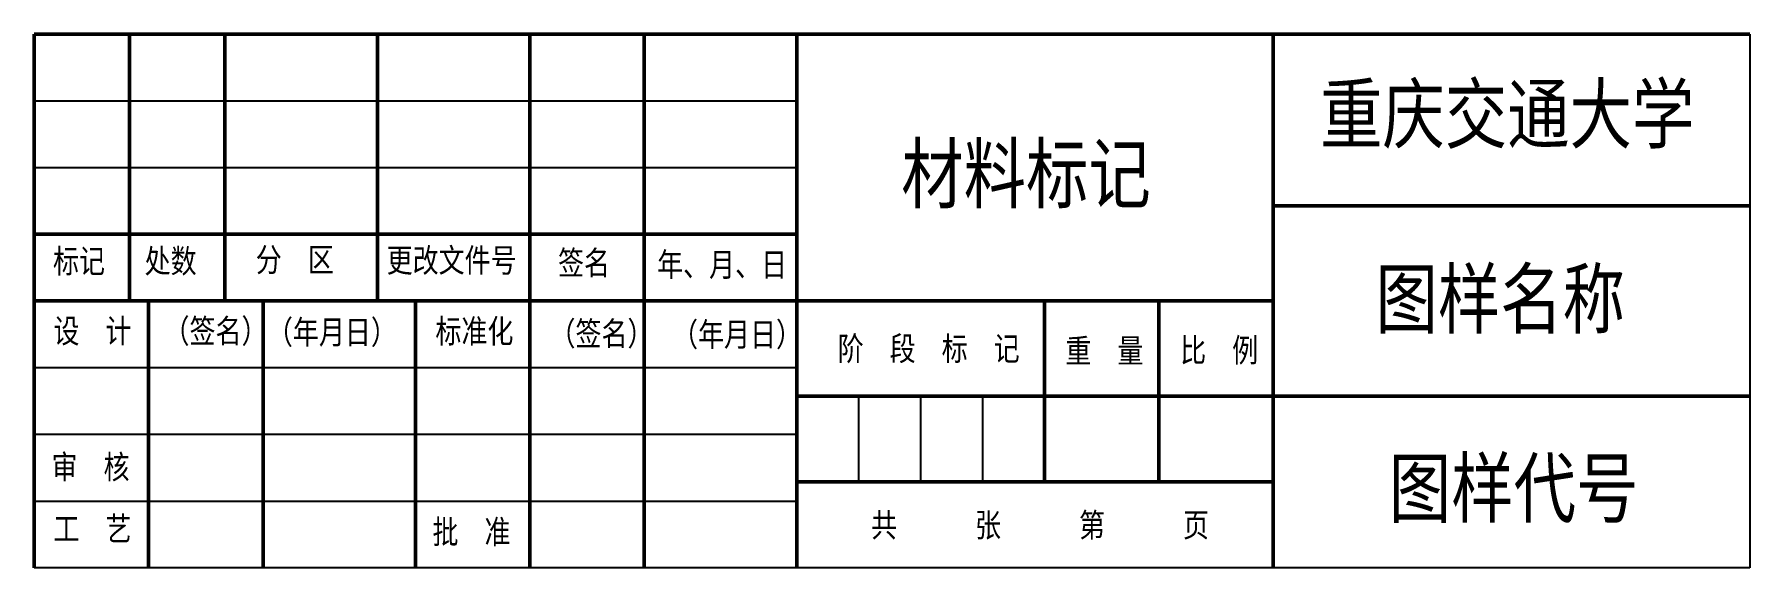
# Model space of a CAD drawing. Header units: millimetres. Extents: x 4796 to 5637, y 2122 to 2716.
# Drawn here: x 5436.5 to 5616.5, y 2142.5 to 2198.5 of the extents above; entities that cross this region are included whole.
import ezdxf

# ---------------------------------------------------------------- set-up
doc = ezdxf.new("R2010")
doc.units = ezdxf.units.MM
doc.layers.add('总内框线', color=7, linetype='Continuous', lineweight=50)
doc.styles.add('陈杰（2）', font='arial.ttf', dxfattribs={"width": 0.8})

msp = doc.modelspace()

# ---------------------------------------------------------------- texts
at = {"attachment_point": 1, "style": '陈杰（2）'}
for s, insert, char_height, width in [('{\\fFangSong|b0|i0|c134|p49;重庆交通大学}', (5571.42, 2193.12), 6, 91.6659), ('{\\fFangSong|b0|i0|c134|p49;材料标记}', (5527.48, 2186.84), 6, 93.0193), ('{\\fSimSun|b0|i0|c134|p2;标记}', (5438.47, 2175.92), 2.5, 93.0193), ('{\\fSimSun|b0|i0|c134|p2;处数}', (5448.09, 2175.93), 2.5, 93.0193), ('{\\fSimSun|b0|i0|c134|p2;分\u3000区}', (5459.75, 2176.06), 2.5, 93.0193), ('{\\fSimSun|b0|i0|c134|p2;更改文件号}', (5473.48, 2176), 2.5, 93.0193), ('{\\fSimSun|b0|i0|c134|p2;签名}', (5491.47, 2175.74), 2.5, 93.0193), ('{\\fSimSun|b0|i0|c134|p2;年、月、日}', (5501.86, 2175.55), 2.5, 93.0193), ('{\\fFangSong|b0|i0|c134|p49;图样名称}', (5577.24, 2173.71), 6, 93.0193), ('{\\fSimSun|b0|i0|c134|p2;设\u3000计}', (5438.52, 2168.58), 2.5, 93.0193), ('{\\fSimSun|b0|i0|c134|p2;（签名）}', (5450.07, 2168.58), 2.5, 93.0193), ('{\\fSimSun|b0|i0|c134|p2;\u3000（年月日）}', (5458.19, 2168.46), 2.5, 93.0193), ('{\\fSimSun|b0|i0|c134|p2;标准化}', (5478.6, 2168.56), 2.5, 93.0193), ('{\\fSimSun|b0|i0|c134|p2;（签名）}', (5490.57, 2168.31), 2.5, 93.0193), ('{\\fSimSun|b0|i0|c134|p2;（年月日）}', (5503.43, 2168.22), 2.5, 93.0193), ('{\\fSimSun|b0|i0|c134|p2;阶\u3000段\u3000标\u3000记}', (5520.81, 2166.73), 2.5, 93.0193), ('{\\fSimSun|b0|i0|c134|p2;重\u3000量}', (5544.7, 2166.5), 2.5, 93.0193), ('{\\fSimSun|b0|i0|c134|p2;比\u3000例}', (5556.75, 2166.57), 2.5, 93.0193), ('{\\fSimSun|b0|i0|c134|p2;审\u3000核}', (5438.32, 2154.31), 2.5, 93.0193), ('{\\fSimSun|b0|i0|c134|p2;图样代号}', (5578.64, 2153.84), 6, 93.0193), ('{\\fSimSun|b0|i0|c134|p2;工\u3000艺}', (5438.52, 2147.82), 2.5, 93.0193), ('{\\fSimSun|b0|i0|c134|p2;批\u3000准}', (5478.29, 2147.5), 2.5, 93.0193), ('{\\fSimSun|b0|i0|c134|p2;共\u3000\u3000\u3000张\u3000\u3000\u3000第\u3000\u3000\u3000页}', (5524.31, 2148.21), 2.5, 93.0193)]:
    msp.add_mtext(s, dxfattribs=dict(at, insert=insert, char_height=char_height, width=width))

# ---------------------------------------------------------------- linework, layer by layer
for p, q in [((5616.51, 2198.48), (5616.51, 2142.48)), ((5436.51, 2191.48), (5516.51, 2191.48)), ((5436.51, 2184.48), (5516.51, 2184.48)), ((5436.51, 2163.48), (5516.51, 2163.48)), ((5523.01, 2160.48), (5523.01, 2151.48)), ((5529.51, 2160.48), (5529.51, 2151.48)), ((5536.01, 2160.48), (5536.01, 2151.48)), ((5436.51, 2156.48), (5516.51, 2156.48)), ((5436.51, 2149.48), (5516.51, 2149.48)), ((5616.51, 2142.48), (5436.51, 2142.48))]:
    msp.add_line(p, q)
at = {"layer": '总内框线'}
for p, q in [((5436.51, 2198.48), (5616.51, 2198.48)), ((5436.51, 2142.48), (5436.51, 2198.48)), ((5446.51, 2198.48), (5446.51, 2170.48)), ((5456.51, 2198.48), (5456.51, 2170.48)), ((5472.51, 2198.48), (5472.51, 2170.48)), ((5488.51, 2198.48), (5488.51, 2170.48)), ((5500.51, 2198.48), (5500.51, 2142.48)), ((5516.51, 2198.48), (5516.51, 2142.48)), ((5566.51, 2142.48), (5566.51, 2198.48)), ((5566.51, 2180.48), (5616.51, 2180.48)), ((5436.51, 2177.48), (5516.51, 2177.48)), ((5436.51, 2170.48), (5566.51, 2170.48)), ((5448.51, 2170.48), (5448.51, 2142.48)), ((5460.51, 2170.48), (5460.51, 2142.48)), ((5476.51, 2170.48), (5476.51, 2142.48)), ((5488.51, 2170.48), (5488.51, 2142.48)), ((5542.51, 2151.48), (5542.51, 2170.48)), ((5554.51, 2151.48), (5554.51, 2170.48)), ((5516.51, 2160.48), (5566.51, 2160.48)), ((5566.51, 2160.48), (5616.51, 2160.48)), ((5516.51, 2151.48), (5566.51, 2151.48))]:
    msp.add_line(p, q, dxfattribs=at)

msp.set_redraw_order([(e.dxf.handle, doc.entitydb.next_handle()) for e in msp.query("TEXT MTEXT ATTDEF DIMENSION ARC_DIMENSION")])  # texts and dimensions are drawn at this point

doc.saveas('drawing.dxf')
